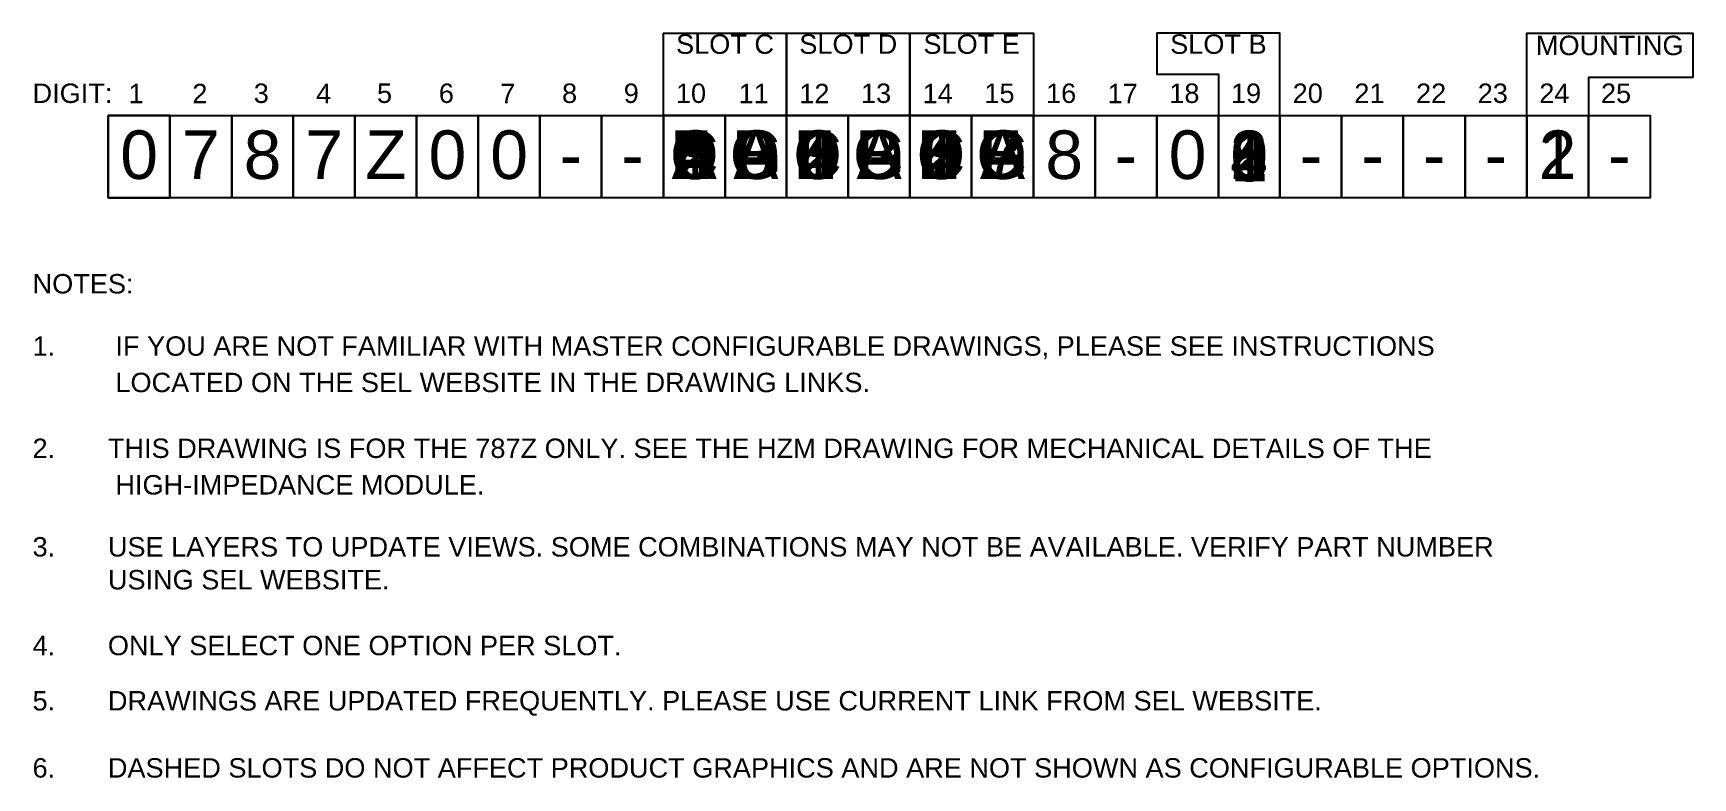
# Model space of a CAD drawing. Extents: x 0.5 to 35.5, y 0.5 to 23.5.
# Drawn here: x 0.5 to 11.86, y 18.41 to 23.5 of the extents above; entities that cross this region are included whole.
import ezdxf
from ezdxf.enums import TextEntityAlignment as Align

# ---------------------------------------------------------------- set-up
doc = ezdxf.new("R2010")
doc.units = 0
doc.header["$MEASUREMENT"] = 0
for name, color, linetype in [('1_00______SLOT_B_', 7, 'CONTINUOUS'), ('1_01__0-__NO_ETH__EIA-232', 7, 'CONTINUOUS'), ('1_02__1-__NO_ETH__EIA-485', 7, 'CONTINUOUS'), ('1_03__2-___1__10-100BASE-T', 7, 'CONTINUOUS'), ('1_04__3-___1__10-100BASE-T', 7, 'CONTINUOUS'), ('1_05__4-___1__100BASE-FX_M', 7, 'CONTINUOUS'), ('1_06__6-___2__10-100BASE-T', 7, 'CONTINUOUS'), ('1_07__8-___2__100BASE-FX_M', 7, 'CONTINUOUS'), ('2_00______SLOT_C_', 7, 'CONTINUOUS'), ('2_01__0-__EMPTY', 7, 'CONTINUOUS'), ('2_02__A0__SERIAL_COMMUNICA', 7, 'CONTINUOUS'), ('2_03__B-___3__DI___4__DO__', 7, 'CONTINUOUS'), ('2_04__1-___4__DI___4__DO__', 7, 'CONTINUOUS'), ('2_05__C-___4__DI___4__DO__', 7, 'CONTINUOUS'), ('2_06__D-___4__DI___3__DO__', 7, 'CONTINUOUS'), ('2_07__2A___8__FORM_A_DO', 7, 'CONTINUOUS'), ('2_08__2B___8__FORM_B_DO', 7, 'CONTINUOUS'), ('2_09__2C___8__DO__6__FORM_', 7, 'CONTINUOUS'), ('2_10__2D___8__DO__2__FORM_', 7, 'CONTINUOUS'), ('2_11__2G___8__DO__4__FORM_', 7, 'CONTINUOUS'), ('2_12__3-___8__DI', 7, 'CONTINUOUS'), ('2_13__4-___14__DI', 7, 'CONTINUOUS'), ('2_14__5-___8__AI', 7, 'CONTINUOUS'), ('2_15__6-___4__AI____4__AO', 7, 'CONTINUOUS'), ('3_00______SLOT_D_', 7, 'CONTINUOUS'), ('3_01__0-__EMPTY', 7, 'CONTINUOUS'), ('3_02__B-___3__DI___4__DO__', 7, 'CONTINUOUS'), ('3_03__1-___4__DI___4__DO__', 7, 'CONTINUOUS'), ('3_04__C-___4__DI___4__DO__', 7, 'CONTINUOUS'), ('3_05__D-___4__DI___3__DO__', 7, 'CONTINUOUS'), ('3_06__2A___8__FORM_A_DO', 7, 'CONTINUOUS'), ('3_07__2B___8__FORM_B_DO', 7, 'CONTINUOUS'), ('3_08__2C___8__DO__6__FORM_', 7, 'CONTINUOUS'), ('3_09__2D___8__DO__2__FORM_', 7, 'CONTINUOUS'), ('3_10__2G___8__DO__4__FORM_', 7, 'CONTINUOUS'), ('3_11__3-___8__DI', 7, 'CONTINUOUS'), ('3_12__4-___14__DI', 7, 'CONTINUOUS'), ('3_13__5-___8__AI', 7, 'CONTINUOUS'), ('3_14__6-___4__AI____4__AO', 7, 'CONTINUOUS'), ('4_00______SLOT_E_', 7, 'CONTINUOUS'), ('4_01__0-__EMPTY', 7, 'CONTINUOUS'), ('4_02__B-___3__DI___4__DO__', 7, 'CONTINUOUS'), ('4_03__1-___4__DI___4__DO__', 7, 'CONTINUOUS'), ('4_04__C-___4__DI___4__DO__', 7, 'CONTINUOUS'), ('4_05__D-___4__DI___3__DO__', 7, 'CONTINUOUS'), ('4_06__2A___8__FORM_A_DO', 7, 'CONTINUOUS'), ('4_07__2B___8__FORM_B_DO', 7, 'CONTINUOUS'), ('4_08__2C___8__DO__6__FORM_', 7, 'CONTINUOUS'), ('4_09__2D___8__DO__2__FORM_', 7, 'CONTINUOUS'), ('4_10__2G___8__DO__4__FORM_', 7, 'CONTINUOUS'), ('4_11__3-___8__DI', 7, 'CONTINUOUS'), ('4_12__4-___14__DI', 7, 'CONTINUOUS'), ('4_13__5-___8__AI', 7, 'CONTINUOUS'), ('4_14__6-___4__AI____4__AO', 7, 'CONTINUOUS'), ('4_15__77___8__AFDI', 7, 'CONTINUOUS'), ('5_00_____MOUNTING_', 7, 'CONTINUOUS'), ('5_01__1__PANEL_MOUNT', 7, 'CONTINUOUS'), ('5_02__2__RACK_MOUNT', 7, 'CONTINUOUS'), ('6_00______DWG_', 7, 'CONTINUOUS')]:
    doc.layers.add(name, color=color, linetype=linetype)
doc.styles.add('ARIAL', font='arial.ttf')

msp = doc.modelspace()

# ---------------------------------------------------------------- texts
at = {"layer": '1_01__0-__NO_ETH__EIA-232', "style": 'ARIAL'}
msp.add_text('0', height=0.332, dxfattribs=at).set_placement((8.823, 22.502), align=Align.CENTER)
at = {"layer": '1_02__1-__NO_ETH__EIA-485', "style": 'ARIAL'}
msp.add_text('1', height=0.332, dxfattribs=at).set_placement((8.822, 22.487), align=Align.CENTER)
at = {"layer": '1_03__2-___1__10-100BASE-T', "style": 'ARIAL'}
msp.add_text('2', height=0.332, dxfattribs=at).set_placement((8.823, 22.502), align=Align.CENTER)
at = {"layer": '1_04__3-___1__10-100BASE-T', "style": 'ARIAL'}
msp.add_text('3', height=0.332, dxfattribs=at).set_placement((8.822, 22.502), align=Align.CENTER)
at = {"layer": '1_05__4-___1__100BASE-FX_M', "style": 'ARIAL'}
msp.add_text('4', height=0.332, dxfattribs=at).set_placement((8.822, 22.487), align=Align.CENTER)
at = {"layer": '1_06__6-___2__10-100BASE-T', "style": 'ARIAL'}
msp.add_text('6', height=0.332, dxfattribs=at).set_placement((8.822, 22.487), align=Align.CENTER)
at = {"layer": '1_07__8-___2__100BASE-FX_M', "style": 'ARIAL'}
msp.add_text('8', height=0.332, dxfattribs=at).set_placement((8.822, 22.487), align=Align.CENTER)
at = {"layer": '2_01__0-__EMPTY', "style": 'ARIAL'}
for s, p in [('0', (5.026, 22.503)), ('-', (5.448, 22.503))]:
    msp.add_text(s, height=0.332, dxfattribs=at).set_placement(p, align=Align.CENTER)
at = {"layer": '2_02__A0__SERIAL_COMMUNICA', "style": 'ARIAL'}
for s, p in [('A', (5.026, 22.503)), ('0', (5.448, 22.503))]:
    msp.add_text(s, height=0.332, dxfattribs=at).set_placement(p, align=Align.CENTER)
at = {"layer": '2_03__B-___3__DI___4__DO__', "style": 'ARIAL'}
for s, p in [('B', (5.026, 22.503)), ('-', (5.448, 22.503))]:
    msp.add_text(s, height=0.332, dxfattribs=at).set_placement(p, align=Align.CENTER)
at = {"layer": '2_04__1-___4__DI___4__DO__', "style": 'ARIAL'}
for s, p in [('1', (5.026, 22.503)), ('-', (5.448, 22.503))]:
    msp.add_text(s, height=0.332, dxfattribs=at).set_placement(p, align=Align.CENTER)
at = {"layer": '2_05__C-___4__DI___4__DO__', "style": 'ARIAL'}
for s, p in [('C', (5.026, 22.503)), ('-', (5.448, 22.503))]:
    msp.add_text(s, height=0.332, dxfattribs=at).set_placement(p, align=Align.CENTER)
at = {"layer": '2_06__D-___4__DI___3__DO__', "style": 'ARIAL'}
for s, p in [('D', (5.026, 22.503)), ('-', (5.448, 22.503))]:
    msp.add_text(s, height=0.332, dxfattribs=at).set_placement(p, align=Align.CENTER)
at = {"layer": '2_07__2A___8__FORM_A_DO', "style": 'ARIAL'}
for s, p in [('2', (5.026, 22.503)), ('A', (5.448, 22.503))]:
    msp.add_text(s, height=0.332, dxfattribs=at).set_placement(p, align=Align.CENTER)
at = {"layer": '2_08__2B___8__FORM_B_DO', "style": 'ARIAL'}
for s, p in [('2', (5.026, 22.503)), ('B', (5.448, 22.503))]:
    msp.add_text(s, height=0.332, dxfattribs=at).set_placement(p, align=Align.CENTER)
at = {"layer": '2_09__2C___8__DO__6__FORM_', "style": 'ARIAL'}
for s, p in [('2', (5.026, 22.503)), ('C', (5.448, 22.503))]:
    msp.add_text(s, height=0.332, dxfattribs=at).set_placement(p, align=Align.CENTER)
at = {"layer": '2_10__2D___8__DO__2__FORM_', "style": 'ARIAL'}
for s, p in [('2', (5.026, 22.503)), ('D', (5.448, 22.503))]:
    msp.add_text(s, height=0.332, dxfattribs=at).set_placement(p, align=Align.CENTER)
at = {"layer": '2_11__2G___8__DO__4__FORM_', "style": 'ARIAL'}
for s, p in [('2', (5.026, 22.503)), ('G', (5.448, 22.503))]:
    msp.add_text(s, height=0.332, dxfattribs=at).set_placement(p, align=Align.CENTER)
at = {"layer": '2_12__3-___8__DI', "style": 'ARIAL'}
for s, p in [('3', (5.026, 22.503)), ('-', (5.448, 22.503))]:
    msp.add_text(s, height=0.332, dxfattribs=at).set_placement(p, align=Align.CENTER)
at = {"layer": '2_13__4-___14__DI', "style": 'ARIAL'}
for s, p in [('4', (5.026, 22.503)), ('-', (5.448, 22.503))]:
    msp.add_text(s, height=0.332, dxfattribs=at).set_placement(p, align=Align.CENTER)
at = {"layer": '2_14__5-___8__AI', "style": 'ARIAL'}
for s, p in [('5', (5.026, 22.503)), ('-', (5.448, 22.503))]:
    msp.add_text(s, height=0.332, dxfattribs=at).set_placement(p, align=Align.CENTER)
at = {"layer": '2_15__6-___4__AI____4__AO', "style": 'ARIAL'}
for s, p in [('6', (5.026, 22.503)), ('-', (5.448, 22.503))]:
    msp.add_text(s, height=0.332, dxfattribs=at).set_placement(p, align=Align.CENTER)
at = {"layer": '3_01__0-__EMPTY', "style": 'ARIAL'}
for s, p in [('0', (5.869, 22.503)), ('-', (6.291, 22.503))]:
    msp.add_text(s, height=0.332, dxfattribs=at).set_placement(p, align=Align.CENTER)
at = {"layer": '3_02__B-___3__DI___4__DO__', "style": 'ARIAL'}
for s, p in [('B', (5.869, 22.503)), ('-', (6.291, 22.503))]:
    msp.add_text(s, height=0.332, dxfattribs=at).set_placement(p, align=Align.CENTER)
at = {"layer": '3_03__1-___4__DI___4__DO__', "style": 'ARIAL'}
for s, p in [('1', (5.869, 22.503)), ('-', (6.291, 22.503))]:
    msp.add_text(s, height=0.332, dxfattribs=at).set_placement(p, align=Align.CENTER)
at = {"layer": '3_04__C-___4__DI___4__DO__', "style": 'ARIAL'}
for s, p in [('C', (5.869, 22.503)), ('-', (6.291, 22.503))]:
    msp.add_text(s, height=0.332, dxfattribs=at).set_placement(p, align=Align.CENTER)
at = {"layer": '3_05__D-___4__DI___3__DO__', "style": 'ARIAL'}
for s, p in [('D', (5.869, 22.503)), ('-', (6.291, 22.503))]:
    msp.add_text(s, height=0.332, dxfattribs=at).set_placement(p, align=Align.CENTER)
at = {"layer": '3_06__2A___8__FORM_A_DO', "style": 'ARIAL'}
for s, p in [('2', (5.869, 22.503)), ('A', (6.291, 22.503))]:
    msp.add_text(s, height=0.332, dxfattribs=at).set_placement(p, align=Align.CENTER)
at = {"layer": '3_07__2B___8__FORM_B_DO', "style": 'ARIAL'}
for s, p in [('2', (5.869, 22.503)), ('B', (6.291, 22.503))]:
    msp.add_text(s, height=0.332, dxfattribs=at).set_placement(p, align=Align.CENTER)
at = {"layer": '3_08__2C___8__DO__6__FORM_', "style": 'ARIAL'}
for s, p in [('2', (5.869, 22.503)), ('C', (6.291, 22.503))]:
    msp.add_text(s, height=0.332, dxfattribs=at).set_placement(p, align=Align.CENTER)
at = {"layer": '3_09__2D___8__DO__2__FORM_', "style": 'ARIAL'}
for s, p in [('2', (5.869, 22.503)), ('D', (6.291, 22.503))]:
    msp.add_text(s, height=0.332, dxfattribs=at).set_placement(p, align=Align.CENTER)
at = {"layer": '3_10__2G___8__DO__4__FORM_', "style": 'ARIAL'}
for s, p in [('2', (5.869, 22.503)), ('G', (6.291, 22.503))]:
    msp.add_text(s, height=0.332, dxfattribs=at).set_placement(p, align=Align.CENTER)
at = {"layer": '3_11__3-___8__DI', "style": 'ARIAL'}
for s, p in [('3', (5.869, 22.503)), ('-', (6.291, 22.503))]:
    msp.add_text(s, height=0.332, dxfattribs=at).set_placement(p, align=Align.CENTER)
at = {"layer": '3_12__4-___14__DI', "style": 'ARIAL'}
for s, p in [('4', (5.869, 22.503)), ('-', (6.291, 22.503))]:
    msp.add_text(s, height=0.332, dxfattribs=at).set_placement(p, align=Align.CENTER)
at = {"layer": '3_13__5-___8__AI', "style": 'ARIAL'}
for s, p in [('5', (5.869, 22.503)), ('-', (6.291, 22.503))]:
    msp.add_text(s, height=0.332, dxfattribs=at).set_placement(p, align=Align.CENTER)
at = {"layer": '3_14__6-___4__AI____4__AO', "style": 'ARIAL'}
for s, p in [('6', (5.869, 22.503)), ('-', (6.291, 22.503))]:
    msp.add_text(s, height=0.332, dxfattribs=at).set_placement(p, align=Align.CENTER)
at = {"layer": '4_01__0-__EMPTY', "style": 'ARIAL'}
for s, p in [('0', (6.713, 22.503)), ('-', (7.135, 22.503))]:
    msp.add_text(s, height=0.332, dxfattribs=at).set_placement(p, align=Align.CENTER)
at = {"layer": '4_02__B-___3__DI___4__DO__', "style": 'ARIAL'}
for s, p in [('B', (6.713, 22.503)), ('-', (7.135, 22.503))]:
    msp.add_text(s, height=0.332, dxfattribs=at).set_placement(p, align=Align.CENTER)
at = {"layer": '4_03__1-___4__DI___4__DO__', "style": 'ARIAL'}
for s, p in [('1', (6.713, 22.503)), ('-', (7.135, 22.503))]:
    msp.add_text(s, height=0.332, dxfattribs=at).set_placement(p, align=Align.CENTER)
at = {"layer": '4_04__C-___4__DI___4__DO__', "style": 'ARIAL'}
for s, p in [('C', (6.713, 22.503)), ('-', (7.135, 22.503))]:
    msp.add_text(s, height=0.332, dxfattribs=at).set_placement(p, align=Align.CENTER)
at = {"layer": '4_05__D-___4__DI___3__DO__', "style": 'ARIAL'}
for s, p in [('D', (6.713, 22.503)), ('-', (7.135, 22.503))]:
    msp.add_text(s, height=0.332, dxfattribs=at).set_placement(p, align=Align.CENTER)
at = {"layer": '4_06__2A___8__FORM_A_DO', "style": 'ARIAL'}
for s, p in [('2', (6.713, 22.503)), ('A', (7.135, 22.503))]:
    msp.add_text(s, height=0.332, dxfattribs=at).set_placement(p, align=Align.CENTER)
at = {"layer": '4_07__2B___8__FORM_B_DO', "style": 'ARIAL'}
for s, p in [('2', (6.713, 22.503)), ('B', (7.135, 22.503))]:
    msp.add_text(s, height=0.332, dxfattribs=at).set_placement(p, align=Align.CENTER)
at = {"layer": '4_08__2C___8__DO__6__FORM_', "style": 'ARIAL'}
for s, p in [('2', (6.713, 22.503)), ('C', (7.135, 22.503))]:
    msp.add_text(s, height=0.332, dxfattribs=at).set_placement(p, align=Align.CENTER)
at = {"layer": '4_09__2D___8__DO__2__FORM_', "style": 'ARIAL'}
for s, p in [('2', (6.713, 22.503)), ('D', (7.135, 22.503))]:
    msp.add_text(s, height=0.332, dxfattribs=at).set_placement(p, align=Align.CENTER)
at = {"layer": '4_10__2G___8__DO__4__FORM_', "style": 'ARIAL'}
for s, p in [('2', (6.713, 22.503)), ('G', (7.135, 22.503))]:
    msp.add_text(s, height=0.332, dxfattribs=at).set_placement(p, align=Align.CENTER)
at = {"layer": '4_11__3-___8__DI', "style": 'ARIAL'}
for s, p in [('3', (6.713, 22.503)), ('-', (7.135, 22.503))]:
    msp.add_text(s, height=0.332, dxfattribs=at).set_placement(p, align=Align.CENTER)
at = {"layer": '4_12__4-___14__DI', "style": 'ARIAL'}
for s, p in [('4', (6.713, 22.503)), ('-', (7.135, 22.503))]:
    msp.add_text(s, height=0.332, dxfattribs=at).set_placement(p, align=Align.CENTER)
at = {"layer": '4_13__5-___8__AI', "style": 'ARIAL'}
for s, p in [('5', (6.713, 22.503)), ('-', (7.135, 22.503))]:
    msp.add_text(s, height=0.332, dxfattribs=at).set_placement(p, align=Align.CENTER)
at = {"layer": '4_14__6-___4__AI____4__AO', "style": 'ARIAL'}
for s, p in [('6', (6.713, 22.503)), ('-', (7.135, 22.503))]:
    msp.add_text(s, height=0.332, dxfattribs=at).set_placement(p, align=Align.CENTER)
at = {"layer": '4_15__77___8__AFDI', "style": 'ARIAL'}
for p in [(6.713, 22.503), (7.135, 22.503)]:
    msp.add_text('7', height=0.332, dxfattribs=at).set_placement(p, align=Align.CENTER)
at = {"layer": '5_01__1__PANEL_MOUNT', "style": 'ARIAL'}
msp.add_text('1', height=0.332, dxfattribs=at).set_placement((10.932, 22.503), align=Align.CENTER)
at = {"layer": '5_02__2__RACK_MOUNT', "style": 'ARIAL'}
msp.add_text('2', height=0.332, dxfattribs=at).set_placement((10.932, 22.503), align=Align.CENTER)
at = {"layer": '6_00______DWG_', "style": 'ARIAL'}
for s, height, p in [('SLOT C', 0.1328, (5.237, 23.359)), ('SLOT D', 0.1328, (6.08, 23.359)), ('SLOT E', 0.1328, (6.924, 23.359)), ('SLOT B', 0.1328, (8.612, 23.359)), ('MOUNTING', 0.1328, (11.289, 23.35)), ('0', 0.332, (1.229, 22.503)), ('7', 0.332, (1.651, 22.503)), ('8', 0.332, (2.073, 22.503)), ('7', 0.332, (2.495, 22.503)), ('Z', 0.332, (2.917, 22.503)), ('0', 0.332, (3.338, 22.503)), ('0', 0.332, (3.76, 22.503)), ('8', 0.332, (7.557, 22.503)), ('0', 0.332, (8.401, 22.503)), ('-', 0.332, (4.182, 22.503)), ('-', 0.332, (4.604, 22.503)), ('-', 0.332, (7.979, 22.503)), ('-', 0.332, (9.245, 22.503)), ('-', 0.332, (9.667, 22.503)), ('-', 0.332, (10.088, 22.503)), ('-', 0.332, (10.51, 22.503)), ('-', 0.332, (11.354, 22.503))]:
    msp.add_text(s, height=height, dxfattribs=at).set_placement(p, align=Align.CENTER)
for s, height, p in [('DIGIT:', 0.1328, (0.5, 23.023)), ('1', 0.133, (1.156, 23.021)), ('2', 0.133, (1.593, 23.021)), ('3', 0.133, (2.013, 23.023)), ('4', 0.133, (2.44, 23.021)), ('5', 0.133, (2.856, 23.023)), ('6', 0.133, (3.279, 23.023)), ('7', 0.133, (3.699, 23.021)), ('8', 0.133, (4.122, 23.023)), ('9', 0.133, (4.544, 23.023)), ('10', 0.1328, (4.901, 23.023)), ('11', 0.1328, (5.33, 23.021)), ('12', 0.1328, (5.745, 23.021)), ('13', 0.1328, (6.167, 23.023)), ('14', 0.1328, (6.589, 23.021)), ('15', 0.1328, (7.011, 23.023)), ('16', 0.1328, (7.433, 23.023)), ('17', 0.1328, (7.854, 23.021)), ('18', 0.1328, (8.276, 23.023)), ('19', 0.1328, (8.698, 23.023)), ('20', 0.1328, (9.12, 23.023)), ('21', 0.1328, (9.542, 23.023)), ('22', 0.1328, (9.964, 23.023)), ('23', 0.1328, (10.386, 23.023)), ('24', 0.1328, (10.807, 23.023)), ('25', 0.1328, (11.229, 23.023)), ('NOTES:', 0.1328, (0.5, 21.72)), ('1.        IF YOU ARE NOT FAMILIAR WITH MASTER CONFIGURABLE DRAWINGS, PLEASE SEE INSTRUCTIONS', 0.13275, (0.5, 21.294)), ('           LOCATED ON THE SEL WEBSITE IN THE DRAWING LINKS.', 0.13275, (0.5, 21.045)), ('2.       THIS DRAWING IS FOR THE 787Z ONLY. SEE THE HZM DRAWING FOR MECHANICAL DETAILS OF THE', 0.13275, (0.5, 20.595)), ('           HIGH-IMPEDANCE MODULE.', 0.13275, (0.5, 20.345)), ('3.       USE LAYERS TO UPDATE VIEWS. SOME COMBINATIONS MAY NOT BE AVAILABLE. VERIFY PART NUMBER', 0.13275, (0.5, 19.921)), ('          USING SEL WEBSITE.', 0.13275, (0.5, 19.696)), ('4.       ONLY SELECT ONE OPTION PER SLOT. ', 0.13275, (0.5, 19.246)), ('5.       DRAWINGS ARE UPDATED FREQUENTLY. PLEASE USE CURRENT LINK FROM SEL WEBSITE.', 0.13275, (0.5, 18.868)), ('6.       DASHED SLOTS DO NOT AFFECT PRODUCT GRAPHICS AND ARE NOT SHOWN AS CONFIGURABLE OPTIONS.', 0.13275, (0.5, 18.409))]:
    msp.add_text(s, height=height, dxfattribs=at).set_placement(p)

# ---------------------------------------------------------------- linework, layer by layer
at = {"layer": '1_00______SLOT_B_'}
msp.add_lwpolyline([(1.018, 22.937), (1.018, 22.375), (1.44, 22.375), (1.44, 22.937)], close=True, dxfattribs=at)
at = {"layer": '2_00______SLOT_C_'}
msp.add_lwpolyline([(1.018, 22.937), (1.018, 22.375), (1.44, 22.375), (1.44, 22.937)], close=True, dxfattribs=at)
at = {"layer": '3_00______SLOT_D_'}
msp.add_lwpolyline([(1.018, 22.937), (1.018, 22.375), (1.44, 22.375), (1.44, 22.937), (1.018, 22.937)], dxfattribs=at)
at = {"layer": '4_00______SLOT_E_'}
msp.add_lwpolyline([(1.018, 22.937), (1.018, 22.375), (1.44, 22.375), (1.44, 22.937)], close=True, dxfattribs=at)
at = {"layer": '5_00_____MOUNTING_'}
msp.add_lwpolyline([(1.018, 22.937), (1.44, 22.937), (1.44, 22.375), (1.018, 22.375)], close=True, dxfattribs=at)
at = {"layer": '6_00______DWG_'}
for points in [[(4.815, 22.937), (4.815, 23.5), (5.658, 23.5), (5.658, 22.937)], [(5.658, 22.937), (5.658, 23.5), (6.502, 23.5), (6.502, 22.937)], [(6.502, 22.937), (6.502, 23.5), (7.346, 23.5), (7.346, 22.937)], [(8.612, 22.937), (9.033, 22.937), (9.033, 23.5), (8.19, 23.5), (8.19, 23.219), (8.612, 23.219)], [(1.018, 22.937), (1.44, 22.937), (1.44, 22.375), (1.018, 22.375)], [(1.44, 22.937), (1.862, 22.937), (1.862, 22.375), (1.44, 22.375)], [(1.862, 22.937), (2.283, 22.937), (2.283, 22.375), (1.862, 22.375)], [(2.283, 22.937), (2.705, 22.937), (2.705, 22.375), (2.283, 22.375)], [(2.705, 22.937), (3.127, 22.937), (3.127, 22.375), (2.705, 22.375)], [(3.127, 22.937), (3.549, 22.937), (3.549, 22.375), (3.127, 22.375)], [(3.549, 22.937), (3.971, 22.937), (3.971, 22.375), (3.549, 22.375)], [(3.971, 22.937), (4.393, 22.937), (4.393, 22.375), (3.971, 22.375)], [(4.393, 22.937), (4.815, 22.937), (4.815, 22.375), (4.393, 22.375)], [(4.815, 22.937), (5.237, 22.937), (5.237, 22.375), (4.815, 22.375)], [(5.237, 22.937), (5.658, 22.937), (5.658, 22.375), (5.237, 22.375)], [(5.658, 22.937), (6.08, 22.937), (6.08, 22.375), (5.658, 22.375)], [(6.08, 22.937), (6.502, 22.937), (6.502, 22.375), (6.08, 22.375)], [(6.502, 22.937), (6.924, 22.937), (6.924, 22.375), (6.502, 22.375)], [(6.924, 22.937), (7.346, 22.937), (7.346, 22.375), (6.924, 22.375)], [(7.346, 22.937), (7.768, 22.937), (7.768, 22.375), (7.346, 22.375)], [(7.768, 22.937), (8.19, 22.937), (8.19, 22.375), (7.768, 22.375)], [(8.19, 22.937), (8.612, 22.937), (8.612, 22.375), (8.19, 22.375)], [(8.612, 22.937), (9.033, 22.937), (9.033, 22.375), (8.612, 22.375)], [(9.033, 22.937), (9.455, 22.937), (9.455, 22.375), (9.033, 22.375)], [(9.455, 22.937), (9.877, 22.937), (9.877, 22.375), (9.455, 22.375)], [(9.877, 22.937), (10.299, 22.937), (10.299, 22.375), (9.877, 22.375)], [(10.299, 22.937), (10.721, 22.937), (10.721, 22.375), (10.299, 22.375)], [(10.721, 22.937), (11.143, 22.937), (11.143, 22.375), (10.721, 22.375)], [(11.143, 22.937), (11.565, 22.937), (11.565, 22.375), (11.143, 22.375)]]:
    msp.add_lwpolyline(points, close=True, dxfattribs=at)
msp.add_lwpolyline([(10.721, 22.937), (10.721, 23.5), (11.857, 23.5), (11.857, 23.198), (11.143, 23.198), (11.143, 22.937)], dxfattribs=at)

msp.set_redraw_order([(e.dxf.handle, doc.entitydb.next_handle()) for e in msp.query("TEXT MTEXT ATTDEF DIMENSION ARC_DIMENSION")])  # texts and dimensions are drawn at this point

doc.saveas('drawing.dxf')
